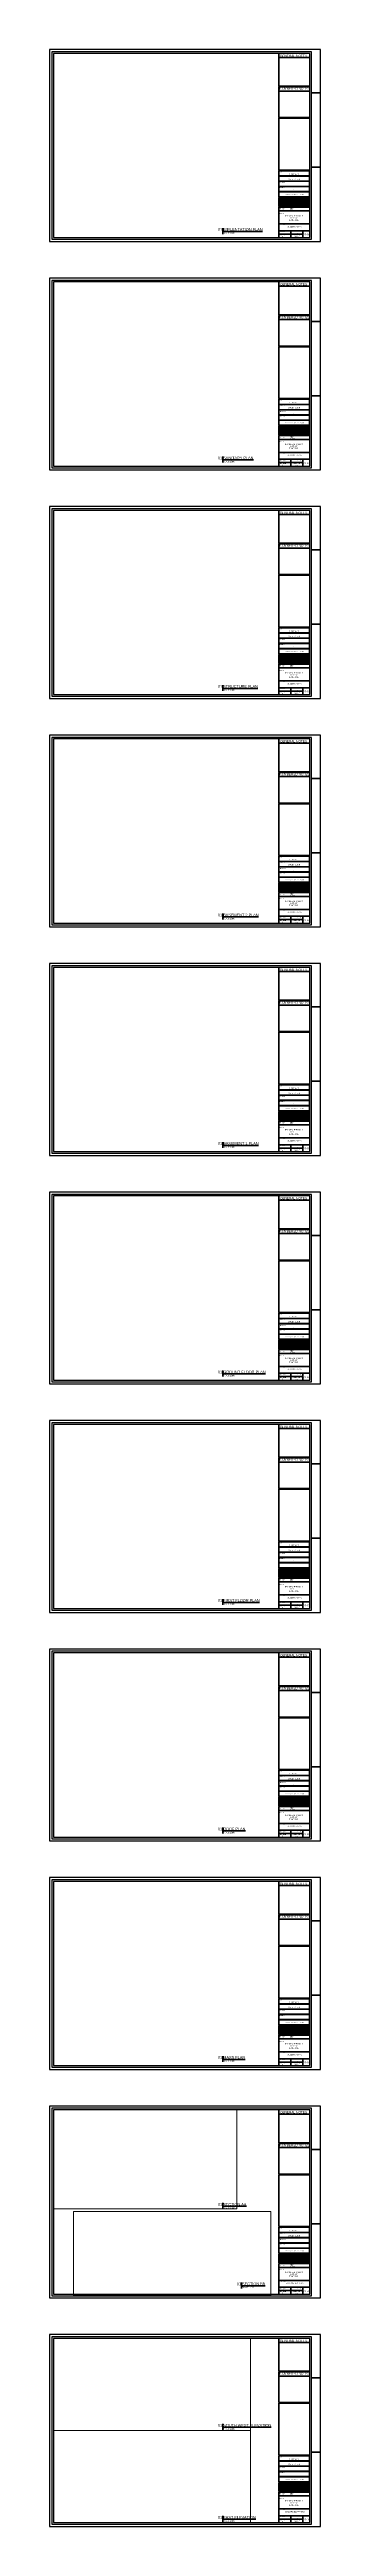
# Paper-space layout 'A-----' of a CAD drawing. Header units: centimetres. Extents: x 435 to 984, y -265 to 277.
# Drawn here: x 435 to 494, y -265 to 277 of the extents above; entities outside this region: 1.
import ezdxf
from ezdxf.enums import TextEntityAlignment as Align

# ---------------------------------------------------------------- set-up
doc = ezdxf.new("R2010")
doc.units = ezdxf.units.CM
doc.header["$LTSCALE"] = 100
doc.header["$MEASUREMENT"] = 0
doc.layers.add('0-TTLBLK', color=7, linetype='CONTINUOUS', lineweight=50)
doc.layers.add('A-Notation-Lot names', color=206, linetype='CONTINUOUS')
doc.layers.add('view', color=1, linetype='CONTINUOUS', plot=False)
doc.styles.get("Standard").update_dxf_attribs({"font": 'arial.ttf'})

psp = doc.layouts.new('A-----')

# ---------------------------------------------------------------- linework, layer by layer
at = {"layer": '0-TTLBLK', "ltscale": 10}
for p, q in [((485.13, 276.1), (485.13, 268.91)), ((491.89, 275.19), (485.13, 275.19)), ((491.89, 275.19), (485.13, 275.19)), ((491.89, 268.91), (485.13, 268.91)), ((485.13, 268.77), (485.13, 262.07)), ((491.89, 268.77), (485.13, 268.77)), ((491.89, 267.85), (485.13, 267.85)), ((491.89, 262.07), (485.13, 262.07)), ((485.13, 261.93), (485.13, 250.59)), ((491.89, 261.93), (485.13, 261.93)), ((491.89, 250.59), (485.13, 250.59)), ((485.13, 250.44), (485.13, 249.31)), ((491.85, 249.31), (485.13, 249.31)), ((491.85, 249.27), (485.13, 249.27)), ((485.13, 249.27), (485.13, 248.15)), ((491.85, 248.15), (485.13, 248.15)), ((491.85, 248.12), (485.13, 248.12)), ((485.13, 248.12), (485.13, 247.02)), ((491.85, 246.98), (485.13, 246.98)), ((485.13, 246.98), (485.13, 245.88)), ((491.85, 245.85), (485.13, 245.85)), ((485.13, 245.85), (485.13, 244.75)), ((485.13, 244.6), (485.13, 242.63)), ((491.89, 244.6), (485.13, 244.6)), ((491.89, 244.27), (485.13, 244.27)), ((491.89, 243.95), (485.13, 243.95)), ((485.62, 244.6), (485.62, 242.63)), ((489.73, 242.63), (489.73, 244.6)), ((490.81, 242.63), (490.81, 244.6)), ((491.89, 243.62), (485.13, 243.62)), ((491.89, 243.29), (485.13, 243.29)), ((491.89, 243.29), (485.13, 243.29)), ((491.89, 242.96), (485.13, 242.96)), ((491.89, 242.96), (485.13, 242.96)), ((491.89, 242.63), (485.13, 242.63)), ((491.89, 242.49), (485.13, 242.49)), ((485.13, 242.49), (491.89, 242.49)), ((485.13, 242.49), (485.13, 235.81)), ((491.89, 241.65), (485.13, 241.65)), ((485.13, 238.81), (491.89, 238.81)), ((472.8, 236.59), (472.8, 237.9)), ((485.13, 237.31), (491.89, 237.31)), ((490.39, 237.31), (485.13, 237.31)), ((490.39, 236.56), (485.13, 236.56)), ((487.76, 237.31), (487.76, 235.81)), ((490.39, 237.31), (490.39, 235.81)), ((485.13, 226.1), (485.13, 218.91)), ((491.89, 225.19), (485.13, 225.19)), ((491.89, 225.19), (485.13, 225.19)), ((491.89, 218.91), (485.13, 218.91)), ((485.13, 218.77), (485.13, 212.07)), ((491.89, 218.77), (485.13, 218.77)), ((491.89, 217.85), (485.13, 217.85)), ((491.89, 212.07), (485.13, 212.07)), ((485.13, 211.93), (485.13, 200.59)), ((491.89, 211.93), (485.13, 211.93)), ((491.89, 200.59), (485.13, 200.59)), ((485.13, 200.44), (485.13, 199.31)), ((491.85, 199.31), (485.13, 199.31)), ((491.85, 199.27), (485.13, 199.27)), ((485.13, 199.27), (485.13, 198.15)), ((491.85, 198.15), (485.13, 198.15)), ((491.85, 198.12), (485.13, 198.12)), ((485.13, 198.12), (485.13, 197.02)), ((491.85, 196.98), (485.13, 196.98)), ((485.13, 196.98), (485.13, 195.88)), ((491.85, 195.85), (485.13, 195.85)), ((485.13, 195.85), (485.13, 194.75)), ((485.13, 194.6), (485.13, 192.63)), ((491.89, 194.6), (485.13, 194.6)), ((491.89, 194.27), (485.13, 194.27)), ((491.89, 193.95), (485.13, 193.95)), ((491.89, 193.62), (485.13, 193.62)), ((491.89, 193.29), (485.13, 193.29)), ((491.89, 193.29), (485.13, 193.29)), ((491.89, 192.96), (485.13, 192.96)), ((491.89, 192.96), (485.13, 192.96)), ((491.89, 192.63), (485.13, 192.63)), ((491.89, 192.49), (485.13, 192.49)), ((485.13, 192.49), (491.89, 192.49)), ((485.13, 192.49), (485.13, 185.81)), ((491.89, 191.65), (485.13, 191.65)), ((485.62, 194.6), (485.62, 192.63)), ((489.73, 192.63), (489.73, 194.6)), ((490.81, 192.63), (490.81, 194.6)), ((472.8, 186.59), (472.8, 187.9)), ((485.13, 188.81), (491.89, 188.81)), ((485.13, 187.31), (491.89, 187.31)), ((490.39, 187.31), (485.13, 187.31)), ((490.39, 186.56), (485.13, 186.56)), ((487.76, 187.31), (487.76, 185.81)), ((490.39, 187.31), (490.39, 185.81)), ((485.13, 176.1), (485.13, 168.91)), ((491.89, 175.19), (485.13, 175.19)), ((491.89, 175.19), (485.13, 175.19)), ((491.89, 168.91), (485.13, 168.91)), ((485.13, 168.77), (485.13, 162.07)), ((491.89, 168.77), (485.13, 168.77)), ((491.89, 167.85), (485.13, 167.85)), ((491.89, 162.07), (485.13, 162.07)), ((485.13, 161.93), (485.13, 150.59)), ((491.89, 161.93), (485.13, 161.93)), ((491.89, 150.59), (485.13, 150.59)), ((485.13, 150.44), (485.13, 149.31)), ((491.85, 149.31), (485.13, 149.31)), ((491.85, 149.27), (485.13, 149.27)), ((485.13, 149.27), (485.13, 148.15)), ((491.85, 148.15), (485.13, 148.15)), ((491.85, 148.12), (485.13, 148.12)), ((485.13, 148.12), (485.13, 147.02)), ((491.85, 146.98), (485.13, 146.98)), ((485.13, 146.98), (485.13, 145.88)), ((491.85, 145.85), (485.13, 145.85)), ((485.13, 145.85), (485.13, 144.75)), ((485.13, 144.6), (485.13, 142.63)), ((491.89, 144.6), (485.13, 144.6)), ((491.89, 144.27), (485.13, 144.27)), ((491.89, 143.95), (485.13, 143.95)), ((491.89, 143.62), (485.13, 143.62)), ((491.89, 143.29), (485.13, 143.29)), ((491.89, 143.29), (485.13, 143.29)), ((491.89, 142.96), (485.13, 142.96)), ((491.89, 142.96), (485.13, 142.96)), ((491.89, 142.63), (485.13, 142.63)), ((491.89, 142.49), (485.13, 142.49)), ((485.13, 142.49), (491.89, 142.49)), ((485.13, 142.49), (485.13, 135.81)), ((491.89, 141.65), (485.13, 141.65)), ((485.62, 144.6), (485.62, 142.63)), ((489.73, 142.63), (489.73, 144.6)), ((490.81, 142.63), (490.81, 144.6)), ((472.8, 136.59), (472.8, 137.9)), ((485.13, 138.81), (491.89, 138.81)), ((485.13, 137.31), (491.89, 137.31)), ((490.39, 137.31), (485.13, 137.31)), ((490.39, 136.56), (485.13, 136.56)), ((487.76, 137.31), (487.76, 135.81)), ((490.39, 137.31), (490.39, 135.81)), ((485.13, 126.1), (485.13, 118.91)), ((491.89, 125.19), (485.13, 125.19)), ((491.89, 125.19), (485.13, 125.19)), ((491.89, 118.91), (485.13, 118.91)), ((485.13, 118.77), (485.13, 112.07)), ((491.89, 118.77), (485.13, 118.77)), ((491.89, 117.85), (485.13, 117.85)), ((491.89, 112.07), (485.13, 112.07)), ((485.13, 111.93), (485.13, 100.59)), ((491.89, 111.93), (485.13, 111.93)), ((491.89, 100.59), (485.13, 100.59)), ((485.13, 100.44), (485.13, 99.31)), ((491.85, 99.31), (485.13, 99.31)), ((491.85, 99.27), (485.13, 99.27)), ((485.13, 99.27), (485.13, 98.15)), ((491.85, 98.15), (485.13, 98.15)), ((491.85, 98.12), (485.13, 98.12)), ((485.13, 98.12), (485.13, 97.02)), ((491.85, 96.98), (485.13, 96.98)), ((485.13, 96.98), (485.13, 95.88)), ((491.85, 95.85), (485.13, 95.85)), ((485.13, 95.85), (485.13, 94.75)), ((485.13, 94.6), (485.13, 92.63)), ((491.89, 94.6), (485.13, 94.6)), ((491.89, 94.27), (485.13, 94.27)), ((491.89, 93.95), (485.13, 93.95)), ((491.89, 93.62), (485.13, 93.62)), ((491.89, 93.29), (485.13, 93.29)), ((491.89, 93.29), (485.13, 93.29)), ((491.89, 92.96), (485.13, 92.96)), ((491.89, 92.96), (485.13, 92.96)), ((491.89, 92.63), (485.13, 92.63)), ((491.89, 92.49), (485.13, 92.49)), ((485.13, 92.49), (491.89, 92.49)), ((485.13, 92.49), (485.13, 85.81)), ((485.62, 94.6), (485.62, 92.63)), ((489.73, 92.63), (489.73, 94.6)), ((490.81, 92.63), (490.81, 94.6)), ((472.8, 86.59), (472.8, 87.9)), ((491.89, 91.65), (485.13, 91.65)), ((485.13, 88.81), (491.89, 88.81)), ((485.13, 87.31), (491.89, 87.31)), ((490.39, 87.31), (485.13, 87.31)), ((487.76, 87.31), (487.76, 85.81)), ((490.39, 87.31), (490.39, 85.81)), ((490.39, 86.56), (485.13, 86.56)), ((485.13, 76.1), (485.13, 68.91)), ((491.89, 75.19), (485.13, 75.19)), ((491.89, 75.19), (485.13, 75.19)), ((491.89, 68.91), (485.13, 68.91)), ((485.13, 68.77), (485.13, 62.07)), ((491.89, 68.77), (485.13, 68.77)), ((491.89, 67.85), (485.13, 67.85)), ((491.89, 62.07), (485.13, 62.07)), ((485.13, 61.93), (485.13, 50.59)), ((491.89, 61.93), (485.13, 61.93)), ((491.89, 50.59), (485.13, 50.59)), ((485.13, 50.44), (485.13, 49.31)), ((491.85, 49.31), (485.13, 49.31)), ((491.85, 49.27), (485.13, 49.27)), ((485.13, 49.27), (485.13, 48.15)), ((491.85, 48.15), (485.13, 48.15)), ((491.85, 48.12), (485.13, 48.12)), ((485.13, 48.12), (485.13, 47.02)), ((491.85, 46.98), (485.13, 46.98)), ((485.13, 46.98), (485.13, 45.88)), ((491.85, 45.85), (485.13, 45.85)), ((485.13, 45.85), (485.13, 44.75)), ((485.13, 44.6), (485.13, 42.63)), ((491.89, 44.6), (485.13, 44.6)), ((491.89, 44.27), (485.13, 44.27)), ((491.89, 43.95), (485.13, 43.95)), ((491.89, 43.62), (485.13, 43.62)), ((485.62, 44.6), (485.62, 42.63)), ((489.73, 42.63), (489.73, 44.6)), ((490.81, 42.63), (490.81, 44.6)), ((491.89, 43.29), (485.13, 43.29)), ((491.89, 43.29), (485.13, 43.29)), ((491.89, 42.96), (485.13, 42.96)), ((491.89, 42.96), (485.13, 42.96)), ((491.89, 42.63), (485.13, 42.63)), ((491.89, 42.49), (485.13, 42.49)), ((485.13, 42.49), (491.89, 42.49)), ((485.13, 42.49), (485.13, 35.81)), ((491.89, 41.65), (485.13, 41.65)), ((485.13, 38.81), (491.89, 38.81)), ((472.8, 36.59), (472.8, 37.9)), ((485.13, 37.31), (491.89, 37.31)), ((490.39, 37.31), (485.13, 37.31)), ((490.39, 36.56), (485.13, 36.56)), ((487.76, 37.31), (487.76, 35.81)), ((490.39, 37.31), (490.39, 35.81)), ((485.13, 26.1), (485.13, 18.91)), ((491.89, 25.19), (485.13, 25.19)), ((491.89, 25.19), (485.13, 25.19)), ((491.89, 18.91), (485.13, 18.91)), ((485.13, 18.77), (485.13, 12.07)), ((491.89, 18.77), (485.13, 18.77)), ((491.89, 17.85), (485.13, 17.85)), ((491.89, 12.07), (485.13, 12.07)), ((485.13, 11.93), (485.13, 0.59)), ((491.89, 11.93), (485.13, 11.93)), ((491.89, 0.59), (485.13, 0.59)), ((485.13, 0.44), (485.13, -0.69)), ((491.85, -0.69), (485.13, -0.69)), ((491.85, -0.73), (485.13, -0.73)), ((485.13, -0.73), (485.13, -1.85)), ((491.85, -1.85), (485.13, -1.85)), ((491.85, -1.88), (485.13, -1.88)), ((485.13, -1.88), (485.13, -2.98)), ((491.85, -3.02), (485.13, -3.02)), ((485.13, -3.02), (485.13, -4.12)), ((491.85, -4.15), (485.13, -4.15)), ((485.13, -4.15), (485.13, -5.25)), ((485.13, -5.4), (485.13, -7.37)), ((491.89, -5.4), (485.13, -5.4)), ((485.62, -5.4), (485.62, -7.37)), ((489.73, -7.37), (489.73, -5.4)), ((490.81, -7.37), (490.81, -5.4)), ((491.89, -5.73), (485.13, -5.73)), ((491.89, -6.05), (485.13, -6.05)), ((491.89, -6.38), (485.13, -6.38)), ((491.89, -6.71), (485.13, -6.71)), ((491.89, -6.71), (485.13, -6.71)), ((491.89, -7.04), (485.13, -7.04)), ((491.89, -7.04), (485.13, -7.04)), ((491.89, -7.37), (485.13, -7.37)), ((491.89, -7.51), (485.13, -7.51)), ((485.13, -7.51), (491.89, -7.51)), ((485.13, -7.51), (485.13, -14.19)), ((491.89, -8.35), (485.13, -8.35)), ((472.8, -13.41), (472.8, -12.1)), ((485.13, -11.19), (491.89, -11.19)), ((485.13, -12.69), (491.89, -12.69)), ((490.39, -12.69), (485.13, -12.69)), ((490.39, -13.44), (485.13, -13.44)), ((487.76, -12.69), (487.76, -14.19)), ((490.39, -12.69), (490.39, -14.19)), ((485.13, -23.9), (485.13, -31.09)), ((491.89, -24.81), (485.13, -24.81)), ((491.89, -24.81), (485.13, -24.81)), ((491.89, -31.09), (485.13, -31.09)), ((485.13, -31.23), (485.13, -37.93)), ((491.89, -31.23), (485.13, -31.23)), ((491.89, -32.15), (485.13, -32.15)), ((491.89, -37.93), (485.13, -37.93)), ((485.13, -38.07), (485.13, -49.41)), ((491.89, -38.07), (485.13, -38.07)), ((491.89, -49.41), (485.13, -49.41)), ((485.13, -49.56), (485.13, -50.69)), ((491.85, -50.69), (485.13, -50.69)), ((491.85, -50.73), (485.13, -50.73)), ((485.13, -50.73), (485.13, -51.85)), ((491.85, -51.85), (485.13, -51.85)), ((491.85, -51.88), (485.13, -51.88)), ((485.13, -51.88), (485.13, -52.98)), ((491.85, -53.02), (485.13, -53.02)), ((485.13, -53.02), (485.13, -54.12)), ((491.85, -54.15), (485.13, -54.15)), ((485.13, -54.15), (485.13, -55.25)), ((485.13, -55.4), (485.13, -57.37)), ((491.89, -55.4), (485.13, -55.4)), ((491.89, -55.73), (485.13, -55.73)), ((491.89, -56.05), (485.13, -56.05)), ((491.89, -56.38), (485.13, -56.38)), ((491.89, -56.71), (485.13, -56.71)), ((491.89, -56.71), (485.13, -56.71)), ((491.89, -57.04), (485.13, -57.04)), ((491.89, -57.04), (485.13, -57.04)), ((491.89, -57.37), (485.13, -57.37)), ((491.89, -57.51), (485.13, -57.51)), ((485.13, -57.51), (491.89, -57.51)), ((485.13, -57.51), (485.13, -64.19)), ((491.89, -58.35), (485.13, -58.35)), ((485.62, -55.4), (485.62, -57.37)), ((489.73, -57.37), (489.73, -55.4)), ((490.81, -57.37), (490.81, -55.4)), ((472.8, -63.41), (472.8, -62.1)), ((485.13, -61.19), (491.89, -61.19)), ((485.13, -62.69), (491.89, -62.69)), ((490.39, -62.69), (485.13, -62.69)), ((490.39, -63.44), (485.13, -63.44)), ((487.76, -62.69), (487.76, -64.19)), ((490.39, -62.69), (490.39, -64.19)), ((485.13, -73.9), (485.13, -81.09)), ((491.89, -74.81), (485.13, -74.81)), ((491.89, -74.81), (485.13, -74.81)), ((491.89, -81.09), (485.13, -81.09)), ((485.13, -81.23), (485.13, -87.93)), ((491.89, -81.23), (485.13, -81.23)), ((491.89, -82.15), (485.13, -82.15)), ((491.89, -87.93), (485.13, -87.93)), ((485.13, -88.07), (485.13, -99.41)), ((491.89, -88.07), (485.13, -88.07)), ((491.89, -99.41), (485.13, -99.41)), ((485.13, -99.56), (485.13, -100.69)), ((491.85, -100.69), (485.13, -100.69)), ((491.85, -100.73), (485.13, -100.73)), ((485.13, -100.73), (485.13, -101.85)), ((491.85, -101.85), (485.13, -101.85)), ((491.85, -101.88), (485.13, -101.88)), ((485.13, -101.88), (485.13, -102.98)), ((491.85, -103.02), (485.13, -103.02)), ((485.13, -103.02), (485.13, -104.12)), ((491.85, -104.15), (485.13, -104.15)), ((485.13, -104.15), (485.13, -105.25)), ((485.13, -105.4), (485.13, -107.37)), ((491.89, -105.4), (485.13, -105.4)), ((491.89, -105.73), (485.13, -105.73)), ((491.89, -106.05), (485.13, -106.05)), ((491.89, -106.38), (485.13, -106.38)), ((491.89, -106.71), (485.13, -106.71)), ((491.89, -106.71), (485.13, -106.71)), ((491.89, -107.04), (485.13, -107.04)), ((491.89, -107.04), (485.13, -107.04)), ((491.89, -107.37), (485.13, -107.37)), ((491.89, -107.51), (485.13, -107.51)), ((485.13, -107.51), (491.89, -107.51)), ((485.13, -107.51), (485.13, -114.19)), ((491.89, -108.35), (485.13, -108.35)), ((485.62, -105.4), (485.62, -107.37)), ((489.73, -107.37), (489.73, -105.4)), ((490.81, -107.37), (490.81, -105.4)), ((472.8, -113.41), (472.8, -112.1)), ((485.13, -111.19), (491.89, -111.19)), ((485.13, -112.69), (491.89, -112.69)), ((490.39, -112.69), (485.13, -112.69)), ((490.39, -113.44), (485.13, -113.44)), ((487.76, -112.69), (487.76, -114.19)), ((490.39, -112.69), (490.39, -114.19)), ((485.13, -123.9), (485.13, -131.09)), ((491.89, -124.81), (485.13, -124.81)), ((491.89, -124.81), (485.13, -124.81)), ((491.89, -131.09), (485.13, -131.09)), ((485.13, -131.23), (485.13, -137.93)), ((491.89, -131.23), (485.13, -131.23)), ((491.89, -132.15), (485.13, -132.15)), ((491.89, -137.93), (485.13, -137.93)), ((485.13, -138.07), (485.13, -149.41)), ((491.89, -138.07), (485.13, -138.07)), ((491.89, -149.41), (485.13, -149.41)), ((485.13, -149.56), (485.13, -150.69)), ((491.85, -150.69), (485.13, -150.69)), ((491.85, -150.73), (485.13, -150.73)), ((485.13, -150.73), (485.13, -151.85)), ((491.85, -151.85), (485.13, -151.85)), ((491.85, -151.88), (485.13, -151.88)), ((485.13, -151.88), (485.13, -152.98)), ((491.85, -153.02), (485.13, -153.02)), ((485.13, -153.02), (485.13, -154.12)), ((491.85, -154.15), (485.13, -154.15)), ((485.13, -154.15), (485.13, -155.25)), ((485.13, -155.4), (485.13, -157.37)), ((491.89, -155.4), (485.13, -155.4)), ((491.89, -155.73), (485.13, -155.73)), ((491.89, -156.05), (485.13, -156.05)), ((491.89, -156.38), (485.13, -156.38)), ((491.89, -156.71), (485.13, -156.71)), ((491.89, -156.71), (485.13, -156.71)), ((491.89, -157.04), (485.13, -157.04)), ((491.89, -157.04), (485.13, -157.04)), ((485.62, -155.4), (485.62, -157.37)), ((489.73, -157.37), (489.73, -155.4)), ((490.81, -157.37), (490.81, -155.4)), ((472.8, -163.41), (472.8, -162.1)), ((491.89, -157.37), (485.13, -157.37)), ((491.89, -157.51), (485.13, -157.51)), ((485.13, -157.51), (491.89, -157.51)), ((485.13, -157.51), (485.13, -164.19)), ((491.89, -158.35), (485.13, -158.35)), ((485.13, -161.19), (491.89, -161.19)), ((485.13, -162.69), (491.89, -162.69)), ((490.39, -162.69), (485.13, -162.69)), ((490.39, -163.44), (485.13, -163.44)), ((487.76, -162.69), (487.76, -164.19)), ((490.39, -162.69), (490.39, -164.19)), ((485.13, -173.9), (485.13, -181.09)), ((491.89, -174.81), (485.13, -174.81)), ((491.89, -174.81), (485.13, -174.81)), ((491.89, -181.09), (485.13, -181.09)), ((485.13, -181.23), (485.13, -187.93)), ((491.89, -181.23), (485.13, -181.23)), ((491.89, -182.15), (485.13, -182.15)), ((491.89, -187.93), (485.13, -187.93)), ((485.13, -188.07), (485.13, -199.41)), ((491.89, -188.07), (485.13, -188.07)), ((472.8, -195.57), (472.8, -194.26)), ((491.89, -199.41), (485.13, -199.41)), ((485.13, -199.56), (485.13, -200.69)), ((491.85, -200.69), (485.13, -200.69)), ((491.85, -200.73), (485.13, -200.73)), ((485.13, -200.73), (485.13, -201.85)), ((491.85, -201.85), (485.13, -201.85)), ((491.85, -201.88), (485.13, -201.88)), ((485.13, -201.88), (485.13, -202.98)), ((491.85, -203.02), (485.13, -203.02)), ((485.13, -203.02), (485.13, -204.12)), ((491.85, -204.15), (485.13, -204.15)), ((485.13, -204.15), (485.13, -205.25)), ((485.13, -205.4), (485.13, -207.37)), ((491.89, -205.4), (485.13, -205.4)), ((491.89, -205.73), (485.13, -205.73)), ((485.62, -205.4), (485.62, -207.37)), ((489.73, -207.37), (489.73, -205.4)), ((490.81, -207.37), (490.81, -205.4)), ((491.89, -206.05), (485.13, -206.05)), ((491.89, -206.38), (485.13, -206.38)), ((491.89, -206.71), (485.13, -206.71)), ((491.89, -206.71), (485.13, -206.71)), ((491.89, -207.04), (485.13, -207.04)), ((491.89, -207.04), (485.13, -207.04)), ((491.89, -207.37), (485.13, -207.37)), ((491.89, -207.51), (485.13, -207.51)), ((485.13, -207.51), (491.89, -207.51)), ((485.13, -207.51), (485.13, -214.19)), ((491.89, -208.35), (485.13, -208.35)), ((485.13, -211.19), (491.89, -211.19)), ((476.93, -212.95), (476.93, -211.64)), ((485.13, -212.69), (491.89, -212.69)), ((490.39, -212.69), (485.13, -212.69)), ((490.39, -213.44), (485.13, -213.44)), ((487.76, -212.69), (487.76, -214.19)), ((490.39, -212.69), (490.39, -214.19)), ((485.13, -223.9), (485.13, -231.09)), ((491.89, -224.81), (485.13, -224.81)), ((491.89, -224.81), (485.13, -224.81)), ((491.89, -231.09), (485.13, -231.09)), ((485.13, -231.23), (485.13, -237.93)), ((491.89, -231.23), (485.13, -231.23)), ((491.89, -232.15), (485.13, -232.15)), ((491.89, -237.93), (485.13, -237.93)), ((485.13, -238.07), (485.13, -249.41)), ((491.89, -238.07), (485.13, -238.07)), ((472.8, -243.9), (472.8, -242.59)), ((491.89, -249.41), (485.13, -249.41)), ((485.13, -249.56), (485.13, -250.69)), ((491.85, -250.69), (485.13, -250.69)), ((491.85, -250.73), (485.13, -250.73)), ((485.13, -250.73), (485.13, -251.85)), ((491.85, -251.85), (485.13, -251.85)), ((491.85, -251.88), (485.13, -251.88)), ((485.13, -251.88), (485.13, -252.98)), ((491.85, -253.02), (485.13, -253.02)), ((485.13, -253.02), (485.13, -254.12)), ((491.85, -254.15), (485.13, -254.15)), ((485.13, -254.15), (485.13, -255.25)), ((485.13, -255.4), (485.13, -257.37)), ((491.89, -255.4), (485.13, -255.4)), ((491.89, -255.73), (485.13, -255.73)), ((491.89, -256.05), (485.13, -256.05)), ((491.89, -256.38), (485.13, -256.38)), ((491.89, -256.71), (485.13, -256.71)), ((491.89, -256.71), (485.13, -256.71)), ((491.89, -257.04), (485.13, -257.04)), ((491.89, -257.04), (485.13, -257.04)), ((491.89, -257.37), (485.13, -257.37)), ((491.89, -257.51), (485.13, -257.51)), ((485.13, -257.51), (491.89, -257.51)), ((485.13, -257.51), (485.13, -264.19)), ((491.89, -258.35), (485.13, -258.35)), ((485.62, -255.4), (485.62, -257.37)), ((489.73, -257.37), (489.73, -255.4)), ((490.81, -257.37), (490.81, -255.4)), ((472.8, -264.05), (472.8, -262.74)), ((485.13, -261.19), (491.89, -261.19)), ((485.13, -262.69), (491.89, -262.69)), ((490.39, -262.69), (485.13, -262.69)), ((490.39, -263.44), (485.13, -263.44)), ((487.76, -262.69), (487.76, -264.19)), ((490.39, -262.69), (490.39, -264.19))]:
    psp.add_line(p, q, dxfattribs=at)
at = {"layer": '0-TTLBLK'}
for p, q in [((494.24, 267.45), (492.24, 267.45)), ((494.24, 251.2), (492.24, 251.2)), ((494.24, 217.45), (492.24, 217.45)), ((494.24, 201.2), (492.24, 201.2)), ((494.24, 167.45), (492.24, 167.45)), ((494.24, 151.2), (492.24, 151.2)), ((494.24, 117.45), (492.24, 117.45)), ((494.24, 101.2), (492.24, 101.2)), ((494.24, 67.45), (492.24, 67.45)), ((494.24, 51.2), (492.24, 51.2)), ((494.24, 17.45), (492.24, 17.45)), ((494.24, 1.2), (492.24, 1.2)), ((494.24, -32.55), (492.24, -32.55)), ((494.24, -48.8), (492.24, -48.8)), ((494.24, -82.55), (492.24, -82.55)), ((494.24, -98.8), (492.24, -98.8)), ((494.24, -132.55), (492.24, -132.55)), ((494.24, -148.8), (492.24, -148.8)), ((494.24, -182.55), (492.24, -182.55)), ((494.24, -198.8), (492.24, -198.8)), ((494.24, -232.55), (492.24, -232.55)), ((494.24, -248.8), (492.24, -248.8))]:
    psp.add_line(p, q, dxfattribs=at)
at = {"layer": '0-TTLBLK', "ltscale": 10}
for points in [[(491.85, 249.31), (491.85, 250.44), (485.13, 250.44)], [(485.13, 247.02), (491.85, 247.02), (491.85, 248.12)], [(485.13, 245.88), (491.85, 245.88), (491.85, 246.98)], [(485.13, 244.75), (491.85, 244.75), (491.85, 245.85)], [(491.85, 248.15), (491.85, 249.27)], [(491.85, 199.31), (491.85, 200.44), (485.13, 200.44)], [(485.13, 197.02), (491.85, 197.02), (491.85, 198.12)], [(485.13, 195.88), (491.85, 195.88), (491.85, 196.98)], [(485.13, 194.75), (491.85, 194.75), (491.85, 195.85)], [(491.85, 198.15), (491.85, 199.27)], [(491.85, 149.31), (491.85, 150.44), (485.13, 150.44)], [(485.13, 147.02), (491.85, 147.02), (491.85, 148.12)], [(485.13, 145.88), (491.85, 145.88), (491.85, 146.98)], [(491.85, 148.15), (491.85, 149.27)], [(485.13, 144.75), (491.85, 144.75), (491.85, 145.85)], [(491.85, 99.31), (491.85, 100.44), (485.13, 100.44)], [(485.13, 97.02), (491.85, 97.02), (491.85, 98.12)], [(491.85, 98.15), (491.85, 99.27)], [(485.13, 95.88), (491.85, 95.88), (491.85, 96.98)], [(485.13, 94.75), (491.85, 94.75), (491.85, 95.85)], [(491.85, 49.31), (491.85, 50.44), (485.13, 50.44)], [(491.85, 48.15), (491.85, 49.27)], [(485.13, 47.02), (491.85, 47.02), (491.85, 48.12)], [(485.13, 45.88), (491.85, 45.88), (491.85, 46.98)], [(485.13, 44.75), (491.85, 44.75), (491.85, 45.85)], [(491.85, -0.69), (491.85, 0.44), (485.13, 0.44)], [(485.13, -2.98), (491.85, -2.98), (491.85, -1.88)], [(485.13, -4.12), (491.85, -4.12), (491.85, -3.02)], [(485.13, -5.25), (491.85, -5.25), (491.85, -4.15)], [(491.85, -1.85), (491.85, -0.73)], [(491.85, -50.69), (491.85, -49.56), (485.13, -49.56)], [(485.13, -52.98), (491.85, -52.98), (491.85, -51.88)], [(485.13, -54.12), (491.85, -54.12), (491.85, -53.02)], [(485.13, -55.25), (491.85, -55.25), (491.85, -54.15)], [(491.85, -51.85), (491.85, -50.73)], [(491.85, -100.69), (491.85, -99.56), (485.13, -99.56)], [(485.13, -102.98), (491.85, -102.98), (491.85, -101.88)], [(491.85, -101.85), (491.85, -100.73)], [(485.13, -104.12), (491.85, -104.12), (491.85, -103.02)], [(485.13, -105.25), (491.85, -105.25), (491.85, -104.15)], [(491.85, -150.69), (491.85, -149.56), (485.13, -149.56)], [(491.85, -151.85), (491.85, -150.73)], [(485.13, -152.98), (491.85, -152.98), (491.85, -151.88)], [(485.13, -154.12), (491.85, -154.12), (491.85, -153.02)], [(485.13, -155.25), (491.85, -155.25), (491.85, -154.15)], [(491.85, -200.69), (491.85, -199.56), (485.13, -199.56)], [(485.13, -202.98), (491.85, -202.98), (491.85, -201.88)], [(485.13, -204.12), (491.85, -204.12), (491.85, -203.02)], [(485.13, -205.25), (491.85, -205.25), (491.85, -204.15)], [(491.85, -201.85), (491.85, -200.73)], [(491.85, -250.69), (491.85, -249.56), (485.13, -249.56)], [(485.13, -252.98), (491.85, -252.98), (491.85, -251.88)], [(485.13, -254.12), (491.85, -254.12), (491.85, -253.02)], [(485.13, -255.25), (491.85, -255.25), (491.85, -254.15)], [(491.85, -251.85), (491.85, -250.73)]]:
    psp.add_lwpolyline(points, dxfattribs=at)
at = {"layer": 'A-Notation-Lot names'}
for points in [[(434.84, 234.95), (494.24, 234.95), (494.24, 276.95), (434.84, 276.95)], [(435.34, 235.45), (492.24, 235.45), (492.24, 276.45), (435.34, 276.45)], [(435.69, 235.81), (491.89, 235.81), (491.89, 276.1), (435.69, 276.1)], [(434.84, 184.95), (494.24, 184.95), (494.24, 226.95), (434.84, 226.95)], [(435.34, 185.45), (492.24, 185.45), (492.24, 226.45), (435.34, 226.45)], [(435.69, 185.81), (491.89, 185.81), (491.89, 226.1), (435.69, 226.1)], [(434.84, 134.95), (494.24, 134.95), (494.24, 176.95), (434.84, 176.95)], [(435.34, 135.45), (492.24, 135.45), (492.24, 176.45), (435.34, 176.45)], [(435.69, 135.81), (491.89, 135.81), (491.89, 176.1), (435.69, 176.1)], [(434.84, 84.95), (494.24, 84.95), (494.24, 126.95), (434.84, 126.95)], [(435.34, 85.45), (492.24, 85.45), (492.24, 126.45), (435.34, 126.45)], [(435.69, 85.81), (491.89, 85.81), (491.89, 126.1), (435.69, 126.1)], [(434.84, 34.95), (494.24, 34.95), (494.24, 76.95), (434.84, 76.95)], [(435.34, 35.45), (492.24, 35.45), (492.24, 76.45), (435.34, 76.45)], [(435.69, 35.81), (491.89, 35.81), (491.89, 76.1), (435.69, 76.1)], [(434.84, -15.05), (494.24, -15.05), (494.24, 26.95), (434.84, 26.95)], [(435.34, -14.55), (492.24, -14.55), (492.24, 26.45), (435.34, 26.45)], [(435.69, -14.19), (491.89, -14.19), (491.89, 26.1), (435.69, 26.1)], [(434.84, -65.05), (494.24, -65.05), (494.24, -23.05), (434.84, -23.05)], [(435.34, -64.55), (492.24, -64.55), (492.24, -23.55), (435.34, -23.55)], [(435.69, -64.19), (491.89, -64.19), (491.89, -23.9), (435.69, -23.9)], [(434.84, -115.05), (494.24, -115.05), (494.24, -73.05), (434.84, -73.05)], [(435.34, -114.55), (492.24, -114.55), (492.24, -73.55), (435.34, -73.55)], [(435.69, -114.19), (491.89, -114.19), (491.89, -73.9), (435.69, -73.9)], [(434.84, -165.05), (494.24, -165.05), (494.24, -123.05), (434.84, -123.05)], [(435.34, -164.55), (492.24, -164.55), (492.24, -123.55), (435.34, -123.55)], [(435.69, -164.19), (491.89, -164.19), (491.89, -123.9), (435.69, -123.9)], [(434.84, -215.05), (494.24, -215.05), (494.24, -173.05), (434.84, -173.05)], [(435.34, -214.55), (492.24, -214.55), (492.24, -173.55), (435.34, -173.55)], [(435.69, -214.19), (491.89, -214.19), (491.89, -173.9), (435.69, -173.9)], [(434.84, -265.05), (494.24, -265.05), (494.24, -223.05), (434.84, -223.05)], [(435.34, -264.55), (492.24, -264.55), (492.24, -223.55), (435.34, -223.55)], [(435.69, -264.19), (491.89, -264.19), (491.89, -223.9), (435.69, -223.9)]]:
    psp.add_lwpolyline(points, close=True, dxfattribs=at)

# ---------------------------------------------------------------- texts
at = {"layer": '0-TTLBLK', "ltscale": 10}
for s, height, p in [('NUMBERED NOTES', 0.5, (485.24, 268.15)), ('CIVIL ', 0.15, (485.25, 250.09)), ('MECHANICAL', 0.15, (485.25, 247.74)), ('ELECTRICAL', 0.15, (485.25, 246.62)), ('REV.', 0.15, (485.14, 242.68)), ('SHEET TITLE:', 0.15, (485.24, 238.54)), ('-', 0.2, (485.28, 243.01)), ('PROJECT #:', 0.15, (485.28, 242.02)), ('PROJECT:', 0.15, (485.29, 241.06)), ('-', 0.15, (485.72, 243.08)), ('APPROVED', 0.1, (489.81, 242.71)), ('DATE:d.m.y', 0.1, (490.87, 242.71)), ('-', 0.15, (490.9, 243.08)), ('NUMBERED NOTES', 0.5, (485.24, 218.15)), ('CIVIL ', 0.15, (485.25, 200.09)), ('MECHANICAL', 0.15, (485.25, 197.74)), ('ELECTRICAL', 0.15, (485.25, 196.62)), ('REV.', 0.15, (485.14, 192.68)), ('-', 0.2, (485.28, 193.01)), ('PROJECT #:', 0.15, (485.28, 192.02)), ('PROJECT:', 0.15, (485.29, 191.06)), ('-', 0.15, (485.72, 193.08)), ('APPROVED', 0.1, (489.81, 192.71)), ('DATE:d.m.y', 0.1, (490.87, 192.71)), ('-', 0.15, (490.9, 193.08)), ('SHEET TITLE:', 0.15, (485.24, 188.54)), ('NUMBERED NOTES', 0.5, (485.24, 168.15)), ('CIVIL ', 0.15, (485.25, 150.09)), ('MECHANICAL', 0.15, (485.25, 147.74)), ('ELECTRICAL', 0.15, (485.25, 146.62)), ('REV.', 0.15, (485.14, 142.68)), ('-', 0.2, (485.28, 143.01)), ('PROJECT #:', 0.15, (485.28, 142.02)), ('PROJECT:', 0.15, (485.29, 141.06)), ('-', 0.15, (485.72, 143.08)), ('APPROVED', 0.1, (489.81, 142.71)), ('DATE:d.m.y', 0.1, (490.87, 142.71)), ('-', 0.15, (490.9, 143.08)), ('SHEET TITLE:', 0.15, (485.24, 138.54)), ('NUMBERED NOTES', 0.5, (485.24, 118.15)), ('CIVIL ', 0.15, (485.25, 100.09)), ('MECHANICAL', 0.15, (485.25, 97.74)), ('REV.', 0.15, (485.14, 92.68)), ('ELECTRICAL', 0.15, (485.25, 96.62)), ('-', 0.2, (485.28, 93.01)), ('PROJECT #:', 0.15, (485.28, 92.02)), ('-', 0.15, (485.72, 93.08)), ('APPROVED', 0.1, (489.81, 92.71)), ('DATE:d.m.y', 0.1, (490.87, 92.71)), ('-', 0.15, (490.9, 93.08)), ('SHEET TITLE:', 0.15, (485.24, 88.54)), ('PROJECT:', 0.15, (485.29, 91.06)), ('NUMBERED NOTES', 0.5, (485.24, 68.15)), ('CIVIL ', 0.15, (485.25, 50.09)), ('MECHANICAL', 0.15, (485.25, 47.74)), ('ELECTRICAL', 0.15, (485.25, 46.62)), ('REV.', 0.15, (485.14, 42.68)), ('SHEET TITLE:', 0.15, (485.24, 38.54)), ('-', 0.2, (485.28, 43.01)), ('PROJECT #:', 0.15, (485.28, 42.02)), ('PROJECT:', 0.15, (485.29, 41.06)), ('-', 0.15, (485.72, 43.08)), ('APPROVED', 0.1, (489.81, 42.71)), ('DATE:d.m.y', 0.1, (490.87, 42.71)), ('-', 0.15, (490.9, 43.08)), ('NUMBERED NOTES', 0.5, (485.24, 18.15)), ('CIVIL ', 0.15, (485.25, 0.09)), ('MECHANICAL', 0.15, (485.25, -2.26)), ('ELECTRICAL', 0.15, (485.25, -3.38)), ('REV.', 0.15, (485.14, -7.32)), ('-', 0.2, (485.28, -6.99)), ('PROJECT #:', 0.15, (485.28, -7.98)), ('PROJECT:', 0.15, (485.29, -8.94)), ('-', 0.15, (485.72, -6.92)), ('APPROVED', 0.1, (489.81, -7.29)), ('DATE:d.m.y', 0.1, (490.87, -7.29)), ('-', 0.15, (490.9, -6.92)), ('SHEET TITLE:', 0.15, (485.24, -11.46)), ('NUMBERED NOTES', 0.5, (485.24, -31.85)), ('CIVIL ', 0.15, (485.25, -49.91)), ('MECHANICAL', 0.15, (485.25, -52.26)), ('ELECTRICAL', 0.15, (485.25, -53.38)), ('REV.', 0.15, (485.14, -57.32)), ('-', 0.2, (485.28, -56.99)), ('PROJECT #:', 0.15, (485.28, -57.98)), ('PROJECT:', 0.15, (485.29, -58.94)), ('-', 0.15, (485.72, -56.92)), ('APPROVED', 0.1, (489.81, -57.29)), ('DATE:d.m.y', 0.1, (490.87, -57.29)), ('-', 0.15, (490.9, -56.92)), ('SHEET TITLE:', 0.15, (485.24, -61.46)), ('NUMBERED NOTES', 0.5, (485.24, -81.85)), ('CIVIL ', 0.15, (485.25, -99.91)), ('MECHANICAL', 0.15, (485.25, -102.26)), ('REV.', 0.15, (485.14, -107.32)), ('ELECTRICAL', 0.15, (485.25, -103.38)), ('-', 0.2, (485.28, -106.99)), ('PROJECT #:', 0.15, (485.28, -107.98)), ('-', 0.15, (485.72, -106.92)), ('APPROVED', 0.1, (489.81, -107.29)), ('DATE:d.m.y', 0.1, (490.87, -107.29)), ('-', 0.15, (490.9, -106.92)), ('SHEET TITLE:', 0.15, (485.24, -111.46)), ('PROJECT:', 0.15, (485.29, -108.94)), ('NUMBERED NOTES', 0.5, (485.24, -131.85)), ('CIVIL ', 0.15, (485.25, -149.91)), ('REV.', 0.15, (485.14, -157.32)), ('MECHANICAL', 0.15, (485.25, -152.26)), ('ELECTRICAL', 0.15, (485.25, -153.38)), ('-', 0.2, (485.28, -156.99)), ('-', 0.15, (485.72, -156.92)), ('-', 0.15, (490.9, -156.92)), ('SHEET TITLE:', 0.15, (485.24, -161.46)), ('PROJECT #:', 0.15, (485.28, -157.98)), ('PROJECT:', 0.15, (485.29, -158.94)), ('APPROVED', 0.1, (489.81, -157.29)), ('DATE:d.m.y', 0.1, (490.87, -157.29)), ('NUMBERED NOTES', 0.5, (485.24, -181.85)), ('CIVIL ', 0.15, (485.25, -199.91)), ('MECHANICAL', 0.15, (485.25, -202.26)), ('ELECTRICAL', 0.15, (485.25, -203.38)), ('REV.', 0.15, (485.14, -207.32)), ('SHEET TITLE:', 0.15, (485.24, -211.46)), ('-', 0.2, (485.28, -206.99)), ('PROJECT #:', 0.15, (485.28, -207.98)), ('PROJECT:', 0.15, (485.29, -208.94)), ('-', 0.15, (485.72, -206.92)), ('APPROVED', 0.1, (489.81, -207.29)), ('DATE:d.m.y', 0.1, (490.87, -207.29)), ('-', 0.15, (490.9, -206.92)), ('NUMBERED NOTES', 0.5, (485.24, -231.85)), ('CIVIL ', 0.15, (485.25, -249.91)), ('MECHANICAL', 0.15, (485.25, -252.26)), ('ELECTRICAL', 0.15, (485.25, -253.38)), ('REV.', 0.15, (485.14, -257.32)), ('-', 0.2, (485.28, -256.99)), ('PROJECT #:', 0.15, (485.28, -257.98)), ('PROJECT:', 0.15, (485.29, -258.94)), ('-', 0.15, (485.72, -256.92)), ('APPROVED', 0.1, (489.81, -257.29)), ('DATE:d.m.y', 0.1, (490.87, -257.29)), ('-', 0.15, (490.9, -256.92)), ('SHEET TITLE:', 0.15, (485.24, -261.46))]:
    psp.add_text(s, height=height, dxfattribs=at).set_placement(p)
for s, p in [('PLOT SCALE:', (486.04, 236.37)), ('DRAWN BY:', (486.04, 237.09)), ('ISSUE DATE: d.m.y', (489.11, 236.36)), ('CHECKED BY:', (489.18, 237.08)), ('PLOT SCALE:', (486.04, 186.37)), ('DRAWN BY:', (486.04, 187.09)), ('ISSUE DATE: d.m.y', (489.11, 186.36)), ('CHECKED BY:', (489.18, 187.08)), ('PLOT SCALE:', (486.04, 136.37)), ('DRAWN BY:', (486.04, 137.09)), ('ISSUE DATE: d.m.y', (489.11, 136.36)), ('CHECKED BY:', (489.18, 137.08)), ('DRAWN BY:', (486.04, 87.09)), ('CHECKED BY:', (489.18, 87.08)), ('PLOT SCALE:', (486.04, 86.37)), ('ISSUE DATE: d.m.y', (489.11, 86.36)), ('PLOT SCALE:', (486.04, 36.37)), ('DRAWN BY:', (486.04, 37.09)), ('ISSUE DATE: d.m.y', (489.11, 36.36)), ('CHECKED BY:', (489.18, 37.08)), ('PLOT SCALE:', (486.04, -13.63)), ('DRAWN BY:', (486.04, -12.91)), ('ISSUE DATE: d.m.y', (489.11, -13.64)), ('CHECKED BY:', (489.18, -12.92)), ('PLOT SCALE:', (486.04, -63.63)), ('DRAWN BY:', (486.04, -62.91)), ('ISSUE DATE: d.m.y', (489.11, -63.64)), ('CHECKED BY:', (489.18, -62.92)), ('PLOT SCALE:', (486.04, -113.63)), ('DRAWN BY:', (486.04, -112.91)), ('ISSUE DATE: d.m.y', (489.11, -113.64)), ('CHECKED BY:', (489.18, -112.92)), ('PLOT SCALE:', (486.04, -163.63)), ('DRAWN BY:', (486.04, -162.91)), ('ISSUE DATE: d.m.y', (489.11, -163.64)), ('CHECKED BY:', (489.18, -162.92)), ('PLOT SCALE:', (486.04, -213.63)), ('DRAWN BY:', (486.04, -212.91)), ('ISSUE DATE: d.m.y', (489.11, -213.64)), ('CHECKED BY:', (489.18, -212.92)), ('PLOT SCALE:', (486.04, -263.63)), ('DRAWN BY:', (486.04, -262.91)), ('ISSUE DATE: d.m.y', (489.11, -263.64)), ('CHECKED BY:', (489.18, -262.92))]:
    psp.add_text(s, height=0.15, dxfattribs=at).set_placement(p, align=Align.MIDDLE_CENTER)
for s, p in [('10 : 1', (486.04, 236.01)), ('NK', (486.04, 236.76)), ('02-05-2015', (489.03, 235.98)), (' NK', (489.16, 236.76)), ('10 : 1', (486.04, 186.01)), ('NK', (486.04, 186.76)), ('02-05-2015', (489.03, 185.98)), (' NK', (489.16, 186.76)), ('10 : 1', (486.04, 136.01)), ('NK', (486.04, 136.76)), ('02-05-2015', (489.03, 135.98)), (' NK', (489.16, 136.76)), ('NK', (486.04, 86.76)), (' NK', (489.16, 86.76)), ('10 : 1', (486.04, 86.01)), ('02-05-2015', (489.03, 85.98)), ('10 : 1', (486.04, 36.01)), ('NK', (486.04, 36.76)), ('02-05-2015', (489.03, 35.98)), (' NK', (489.16, 36.76)), ('10 : 1', (486.04, -13.99)), ('NK', (486.04, -13.24)), ('02-05-2015', (489.03, -14.02)), (' NK', (489.16, -13.24)), ('10 : 1', (486.04, -63.99)), ('NK', (486.04, -63.24)), ('02-05-2015', (489.03, -64.02)), (' NK', (489.16, -63.24)), ('NK', (486.04, -113.24)), (' NK', (489.16, -113.24)), ('10 : 1', (486.04, -113.99)), ('02-05-2015', (489.03, -114.02)), ('10 : 1', (486.04, -163.99)), ('NK', (486.04, -163.24)), ('02-05-2015', (489.03, -164.02)), (' NK', (489.16, -163.24)), ('10 : 1', (486.04, -213.99)), ('NK', (486.04, -213.24)), ('02-05-2015', (489.03, -214.02)), (' NK', (489.16, -213.24)), ('10 : 1', (486.04, -263.99)), ('NK', (486.04, -263.24)), ('02-05-2015', (489.03, -264.02)), (' NK', (489.16, -263.24))]:
    psp.add_text(s, height=0.15, dxfattribs=at).set_placement(p, align=Align.MIDDLE)
for s, insert, char_height, width, attachment_point in [('GENERAL NOTES', (485.35, 275.85), 0.5, 8.6314, 1), ('Elie Malhame', (488.42, 249.59), 0.25, 6.2406, 8), ('ARCHITECTURE', (485.28, 249.18), 0.15, 5.4727, 1), ('ISSUED FOR PERMIT ONLY', (488.55, 245.37), 0.225, 7.3741, 2), ('Christian Kosseifi', (488.42, 248.46), 0.25, 6.2406, 8), ('-', (488.42, 247.3), 0.25, 6.2406, 8), ('-', (488.42, 246.17), 0.25, 6.2406, 8), ('DESCRIPTION', (485.79, 242.9), 0.15, 2.1481, 1), ('{\\fArial|b0|i0|c0|p32;#01}', (487.54, 242.33), 0.45, 6.9296, 1), ('01', (471.77, 237.89), 0.6, 12.936, 1), ('{\\LIMPLENTATION PLAN}', (472.92, 237.89), 0.6, 17.1753, 1), ('SCALE 1/200', (472.91, 236.95), 0.3, 6.468, 1), ('PT-01', (490.46, 236.64), 0.36, 0.4875, 1), ('GENERAL NOTES', (485.35, 225.85), 0.5, 8.6314, 1), ('ARCHITECTURE', (485.28, 199.18), 0.15, 5.4727, 1), ('ISSUED FOR PERMIT ONLY', (488.55, 195.37), 0.225, 7.3741, 2), ('Christian Kosseifi', (488.42, 198.46), 0.25, 6.2406, 8), ('Elie Malhame', (488.42, 199.59), 0.25, 6.2406, 8), ('-', (488.42, 197.3), 0.25, 6.2406, 8), ('-', (488.42, 196.17), 0.25, 6.2406, 8), ('DESCRIPTION', (485.79, 192.9), 0.15, 2.1481, 1), ('{\\fArial|b0|i0|c0|p32;#01}', (487.54, 192.33), 0.45, 6.9296, 1), ('01', (471.77, 187.89), 0.6, 12.936, 1), ('{\\LSANITARY PLAN}', (472.92, 187.89), 0.6, 17.1753, 1), ('SCALE 1/100', (472.91, 186.95), 0.3, 6.468, 1), ('PT-02', (490.46, 186.64), 0.36, 0.4875, 1), ('GENERAL NOTES', (485.35, 175.85), 0.5, 8.6314, 1), ('ARCHITECTURE', (485.28, 149.18), 0.15, 5.4727, 1), ('Christian Kosseifi', (488.42, 148.46), 0.25, 6.2406, 8), ('Elie Malhame', (488.42, 149.59), 0.25, 6.2406, 8), ('-', (488.42, 147.3), 0.25, 6.2406, 8), ('DESCRIPTION', (485.79, 142.9), 0.15, 2.1481, 1), ('ISSUED FOR PERMIT ONLY', (488.55, 145.37), 0.225, 7.3741, 2), ('{\\fArial|b0|i0|c0|p32;#01}', (487.54, 142.33), 0.45, 6.9296, 1), ('-', (488.42, 146.17), 0.25, 6.2406, 8), ('01', (471.77, 137.89), 0.6, 12.936, 1), ('{\\LSTRUCTURE PLAN}', (472.92, 137.89), 0.6, 17.1753, 1), ('SCALE 1/100', (472.91, 136.95), 0.3, 6.468, 1), ('PT-03', (490.46, 136.64), 0.36, 0.4875, 1), ('GENERAL NOTES', (485.35, 125.85), 0.5, 8.6314, 1), ('ARCHITECTURE', (485.28, 99.18), 0.15, 5.4727, 1), ('Christian Kosseifi', (488.42, 98.46), 0.25, 6.2406, 8), ('Elie Malhame', (488.42, 99.59), 0.25, 6.2406, 8), ('DESCRIPTION', (485.79, 92.9), 0.15, 2.1481, 1), ('ISSUED FOR PERMIT ONLY', (488.55, 95.37), 0.225, 7.3741, 2), ('{\\fArial|b0|i0|c0|p32;#01}', (487.54, 92.33), 0.45, 6.9296, 1), ('-', (488.42, 97.3), 0.25, 6.2406, 8), ('-', (488.42, 96.17), 0.25, 6.2406, 8), ('01', (471.77, 87.89), 0.6, 12.936, 1), ('{\\LBASEMENT 2 PLAN}', (472.92, 87.89), 0.6, 17.1753, 1), ('SCALE 1/100', (472.91, 86.95), 0.3, 6.468, 1), ('PT-04', (490.46, 86.64), 0.36, 0.4875, 1), ('GENERAL NOTES', (485.35, 75.85), 0.5, 8.6314, 1), ('ARCHITECTURE', (485.28, 49.18), 0.15, 5.4727, 1), ('Elie Malhame', (488.42, 49.59), 0.25, 6.2406, 8), ('ISSUED FOR PERMIT ONLY', (488.55, 45.37), 0.225, 7.3741, 2), ('Christian Kosseifi', (488.42, 48.46), 0.25, 6.2406, 8), ('-', (488.42, 47.3), 0.25, 6.2406, 8), ('-', (488.42, 46.17), 0.25, 6.2406, 8), ('DESCRIPTION', (485.79, 42.9), 0.15, 2.1481, 1), ('{\\fArial|b0|i0|c0|p32;#01}', (487.54, 42.33), 0.45, 6.9296, 1), ('01', (471.77, 37.89), 0.6, 12.936, 1), ('{\\LBASEMENT 1 PLAN}', (472.92, 37.89), 0.6, 17.1753, 1), ('SCALE 1/100', (472.91, 36.95), 0.3, 6.468, 1), ('PT-05', (490.46, 36.64), 0.36, 0.4875, 1), ('GENERAL NOTES', (485.35, 25.85), 0.5, 8.6314, 1), ('ARCHITECTURE', (485.28, -0.82), 0.15, 5.4727, 1), ('ISSUED FOR PERMIT ONLY', (488.55, -4.63), 0.225, 7.3741, 2), ('Christian Kosseifi', (488.42, -1.54), 0.25, 6.2406, 8), ('Elie Malhame', (488.42, -0.41), 0.25, 6.2406, 8), ('-', (488.42, -2.7), 0.25, 6.2406, 8), ('-', (488.42, -3.83), 0.25, 6.2406, 8), ('DESCRIPTION', (485.79, -7.1), 0.15, 2.1481, 1), ('{\\fArial|b0|i0|c0|p32;#01}', (487.54, -7.67), 0.45, 6.9296, 1), ('01', (471.77, -12.11), 0.6, 12.936, 1), ('{\\LGROUND FLOOR PLAN}', (472.92, -12.11), 0.6, 17.1753, 1), ('SCALE 1/100', (472.91, -13.05), 0.3, 6.468, 1), ('PT-06', (490.46, -13.36), 0.36, 0.4875, 1), ('GENERAL NOTES', (485.35, -24.15), 0.5, 8.6314, 1), ('ARCHITECTURE', (485.28, -50.82), 0.15, 5.4727, 1), ('Christian Kosseifi', (488.42, -51.54), 0.25, 6.2406, 8), ('Elie Malhame', (488.42, -50.41), 0.25, 6.2406, 8), ('-', (488.42, -52.7), 0.25, 6.2406, 8), ('-', (488.42, -53.83), 0.25, 6.2406, 8), ('DESCRIPTION', (485.79, -57.1), 0.15, 2.1481, 1), ('{\\fArial|b0|i0|c0|p32;#01}', (487.54, -57.67), 0.45, 6.9296, 1), ('01', (471.77, -62.11), 0.6, 12.936, 1), ('{\\LFIRST FLOOR PLAN}', (472.92, -62.11), 0.6, 17.1753, 1), ('SCALE 1/100', (472.91, -63.05), 0.3, 6.468, 1), ('PT-07', (490.46, -63.36), 0.36, 0.4875, 1), ('GENERAL NOTES', (485.35, -74.15), 0.5, 8.6314, 1), ('ARCHITECTURE', (485.28, -100.82), 0.15, 5.4727, 1), ('Christian Kosseifi', (488.42, -101.54), 0.25, 6.2406, 8), ('Elie Malhame', (488.42, -100.41), 0.25, 6.2406, 8), ('-', (488.42, -102.7), 0.25, 6.2406, 8), ('DESCRIPTION', (485.79, -107.1), 0.15, 2.1481, 1), ('ISSUED FOR PERMIT ONLY', (488.55, -104.63), 0.225, 7.3741, 2), ('{\\fArial|b0|i0|c0|p32;#01}', (487.54, -107.67), 0.45, 6.9296, 1), ('-', (488.42, -103.83), 0.25, 6.2406, 8), ('01', (471.77, -112.11), 0.6, 12.936, 1), ('{\\LROOF PLAN}', (472.92, -112.11), 0.6, 17.1753, 1), ('SCALE 1/100', (472.91, -113.05), 0.3, 6.468, 1), ('PT-08', (490.46, -113.36), 0.36, 0.4875, 1), ('GENERAL NOTES', (485.35, -124.15), 0.5, 8.6314, 1), ('ARCHITECTURE', (485.28, -150.82), 0.15, 5.4727, 1), ('Christian Kosseifi', (488.42, -151.54), 0.25, 6.2406, 8), ('Elie Malhame', (488.42, -150.41), 0.25, 6.2406, 8), ('DESCRIPTION', (485.79, -157.1), 0.15, 2.1481, 1), ('ISSUED FOR PERMIT ONLY', (488.55, -154.63), 0.225, 7.3741, 2), ('-', (488.42, -152.7), 0.25, 6.2406, 8), ('-', (488.42, -153.83), 0.25, 6.2406, 8), ('01', (471.77, -162.11), 0.6, 12.936, 1), ('{\\LMASS PLAN}', (472.92, -162.11), 0.6, 17.1753, 1), ('{\\fArial|b0|i0|c0|p32;#01}', (487.54, -157.67), 0.45, 6.9296, 1), ('SCALE 1/100', (472.91, -163.05), 0.3, 6.468, 1), ('PT-09', (490.46, -163.36), 0.36, 0.4875, 1), ('GENERAL NOTES', (485.35, -174.15), 0.5, 8.6314, 1), ('01', (471.77, -194.27), 0.6, 12.936, 1), ('{\\LSECTION AA}', (472.92, -194.27), 0.6, 17.1753, 1), ('SCALE 1/100', (472.91, -195.22), 0.3, 6.468, 1), ('Elie Malhame', (488.42, -200.41), 0.25, 6.2406, 8), ('ARCHITECTURE', (485.28, -200.82), 0.15, 5.4727, 1), ('ISSUED FOR PERMIT ONLY', (488.55, -204.63), 0.225, 7.3741, 2), ('Christian Kosseifi', (488.42, -201.54), 0.25, 6.2406, 8), ('-', (488.42, -202.7), 0.25, 6.2406, 8), ('-', (488.42, -203.83), 0.25, 6.2406, 8), ('DESCRIPTION', (485.79, -207.1), 0.15, 2.1481, 1), ('{\\fArial|b0|i0|c0|p32;#01}', (487.54, -207.67), 0.45, 6.9296, 1), ('01', (475.9, -211.66), 0.6, 12.936, 1), ('{\\LSECTION BB}', (477.05, -211.66), 0.6, 17.1753, 1), ('SCALE 1/100', (477.04, -212.6), 0.3, 6.468, 1), ('PT-10', (490.46, -213.36), 0.36, 0.4875, 1), ('GENERAL NOTES', (485.35, -224.15), 0.5, 8.6314, 1), ('01', (471.77, -242.6), 0.6, 12.936, 1), ('{\\LSOUTH WEST ELEVATION}', (472.92, -242.6), 0.6, 17.1753, 1), ('SCALE 1/100', (472.91, -243.54), 0.3, 6.468, 1), ('ARCHITECTURE', (485.28, -250.82), 0.15, 5.4727, 1), ('ISSUED FOR PERMIT ONLY', (488.55, -254.63), 0.225, 7.3741, 2), ('Christian Kosseifi', (488.42, -251.54), 0.25, 6.2406, 8), ('Elie Malhame', (488.42, -250.41), 0.25, 6.2406, 8), ('-', (488.42, -252.7), 0.25, 6.2406, 8), ('-', (488.42, -253.83), 0.25, 6.2406, 8), ('DESCRIPTION', (485.79, -257.1), 0.15, 2.1481, 1), ('{\\fArial|b0|i0|c0|p32;#01}', (487.54, -257.67), 0.45, 6.9296, 1), ('01', (471.77, -262.75), 0.6, 12.936, 1), ('{\\LEAST ELEVATION}', (472.92, -262.75), 0.6, 17.1753, 1), ('SCALE 1/100', (472.91, -263.69), 0.3, 6.468, 1), ('PT-11', (490.46, -263.36), 0.36, 0.4875, 1)]:
    psp.add_mtext(s, dxfattribs=dict(at, insert=insert, char_height=char_height, width=width, attachment_point=attachment_point))
at = {"layer": '0-TTLBLK', "char_height": 0.2725, "width": 7.9337, "attachment_point": 2}
for s, insert in [('RESIDENCE FRANCIS\\PLOT #97', (488.43, 240.71)), ('RESIDENCE FRANCIS\\PLOT #97\\PEDDE-JBEIL', (488.43, 240.71)), ('BUILDING PLANS', (488.56, 238.33)), ('RESIDENCE FRANCIS\\PLOT #97', (488.43, 190.71)), ('RESIDENCE FRANCIS\\PLOT #97\\PEDDE-JBEIL', (488.43, 190.71)), ('BUILDING PLANS', (488.56, 188.33)), ('RESIDENCE FRANCIS\\PLOT #97', (488.43, 140.71)), ('RESIDENCE FRANCIS\\PLOT #97\\PEDDE-JBEIL', (488.43, 140.71)), ('BUILDING PLANS', (488.56, 138.33)), ('RESIDENCE FRANCIS\\PLOT #97', (488.43, 90.71)), ('RESIDENCE FRANCIS\\PLOT #97\\PEDDE-JBEIL', (488.43, 90.71)), ('BUILDING PLANS', (488.56, 88.33)), ('RESIDENCE FRANCIS\\PLOT #97\\PEDDE-JBEIL', (981.95, 76.11)), ('RESIDENCE FRANCIS\\PLOT #97', (488.43, 40.71)), ('RESIDENCE FRANCIS\\PLOT #97\\PEDDE-JBEIL', (488.43, 40.71)), ('BUILDING PLANS', (488.56, 38.33)), ('RESIDENCE FRANCIS\\PLOT #97', (488.43, -9.29)), ('RESIDENCE FRANCIS\\PLOT #97\\PEDDE-JBEIL', (488.43, -9.29)), ('BUILDING PLANS', (488.56, -11.67)), ('RESIDENCE FRANCIS\\PLOT #97', (488.43, -59.29)), ('RESIDENCE FRANCIS\\PLOT #97\\PEDDE-JBEIL', (488.43, -59.29)), ('BUILDING PLANS', (488.56, -61.67)), ('RESIDENCE FRANCIS\\PLOT #97', (488.43, -109.29)), ('RESIDENCE FRANCIS\\PLOT #97\\PEDDE-JBEIL', (488.43, -109.29)), ('BUILDING PLANS', (488.56, -111.67)), ('RESIDENCE FRANCIS\\PLOT #97\\PEDDE-JBEIL', (488.43, -159.29)), ('BUILDING PLANS', (488.56, -161.67)), ('RESIDENCE FRANCIS\\PLOT #97\\PEDDE-JBEIL', (488.43, -209.29)), ('BUILDING SECTIONS', (488.56, -211.67)), ('RESIDENCE FRANCIS\\PLOT #97\\PEDDE-JBEIL', (488.43, -259.29)), ('BUILDING ELEVATIONS', (488.56, -261.67))]:
    psp.add_mtext(s, dxfattribs=dict(at, insert=insert))

# ---------------------------------------------------------------- viewports
at = {"layer": 'view'}
psp.add_viewport(center=(460.41, 255.95), size=(49.44, 40.2929), view_center_point=(-34602.91, 81051.27), view_height=8058.5868, dxfattribs=at)
for center, size, view_center_point, view_height, status in [((488.51, 256.26), (6.76, 11.342), (-21307.19, 36779.37), 1491.912, 13), ((460.41, 205.95), (49.44, 40.2929), (-34937.27, 71453.35), 4029.2959, 3), ((488.51, 206.26), (6.76, 11.342), (-21307.19, 36779.37), 1491.912, 14), ((460.41, 155.95), (49.44, 40.2929), (-35349.26, 61396.77), 4029.2939, 4), ((488.51, 156.26), (6.76, 11.342), (-21307.19, 36779.37), 1491.912, 15), ((460.41, 5.95), (49.44, 40.2929), (-35374.32, 31323.75), 4029.2931, 6), ((488.51, 6.26), (6.76, 11.342), (-21307.19, 36779.37), 1491.912, 16), ((460.41, -44.05), (49.44, 40.2929), (-35396.73, 21301.88), 4029.2941, 7), ((488.51, -43.74), (6.76, 11.342), (-21307.19, 36779.37), 1491.912, 17), ((460.41, -94.05), (49.44, 40.2929), (-35594.48, 11677.54), 4029.2934, 8), ((488.51, -93.74), (6.76, 11.342), (-21307.19, 36779.37), 1491.912, 18), ((460.41, -144.05), (49.44, 40.2929), (-35376.89, 1839.85), 4029.2933, 12), ((488.51, -143.74), (6.76, 11.342), (-21307.19, 36779.37), 1491.912, 19), ((455.8, -184.71), (40.21, 21.6219), (3589.56, 30631.06), 2162.1948, 9), ((461.76, -205.28), (43.25, 18.2691), (-14645.5, 30444.58), 1826.9094, 20), ((457.3, -233.97), (43.21, 20.1465), (-56296.3, 17573.98), 2014.6466, 10), ((457.3, -254.12), (43.21, 20.1465), (-41590.05, 17394.68), 2014.6465, 11)]:
    psp.add_viewport(center=center, size=size, view_center_point=view_center_point, view_height=view_height, status=status, dxfattribs=at)
at = {"layer": 'view', "view_target_point": (-35930.37, 41489.95)}
for center, view_center_point, status in [((460.41, 105.95), (636.77, 10508.47), 21), ((460.41, 55.95), (0, 0), 5)]:
    psp.add_viewport(center=center, size=(49.44, 40.2929), view_center_point=view_center_point, view_height=4029.2929, status=status, dxfattribs=at)

doc.saveas('drawing.dxf')
